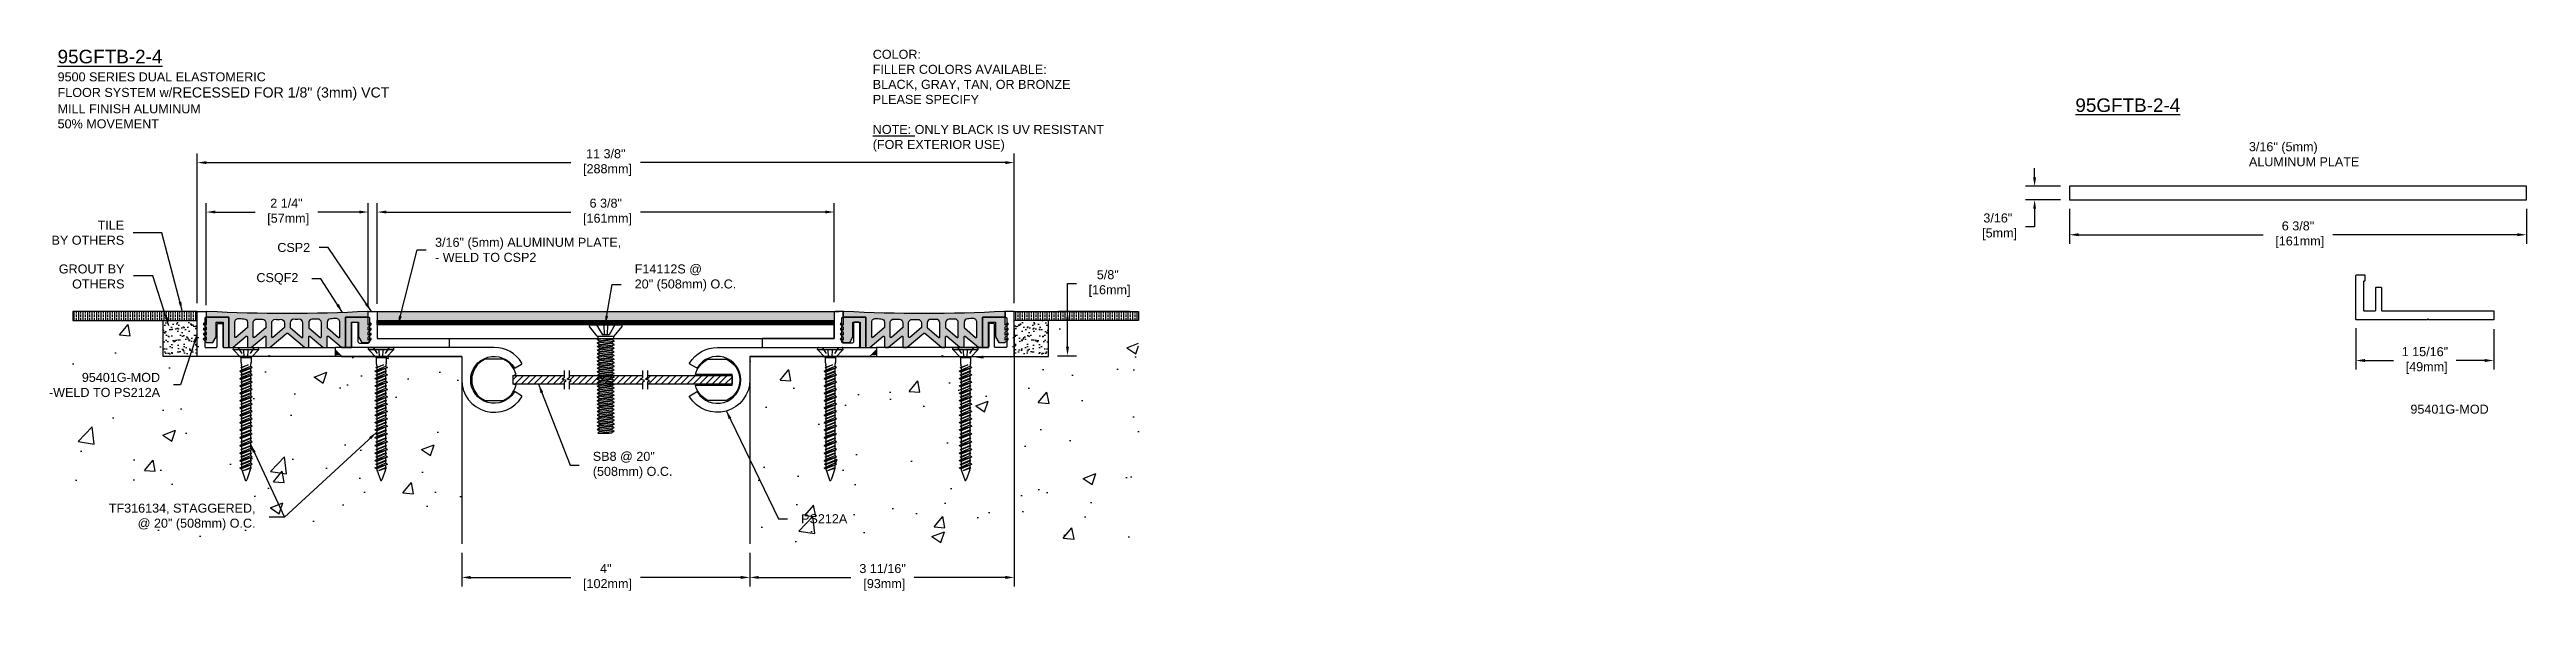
# Model space of a CAD drawing. Header units: inches. Extents: x 10.7 to 45.1, y -20.8 to -13.2.
import ezdxf

# ---------------------------------------------------------------- set-up
doc = ezdxf.new("R2010")
doc.units = ezdxf.units.IN
doc.header["$MEASUREMENT"] = 0
doc.linetypes.add('DASHED', pattern=[0.75, 0.5, -0.25])
for name, color, linetype in [('anchors', 4, 'Continuous'), ('conditions', 1, 'Continuous'), ('dimensions', 3, 'Continuous'), ('FILLER', 2, 'Continuous'), ('METALS', 7, 'Continuous'), ('text', 2, 'Continuous')]:
    doc.layers.add(name, color=color, linetype=linetype)
doc.styles.add('ARIAL', font='arial.ttf')
doc.dimstyles.new('Arial', dxfattribs={"dimtxt": 0.125, "dimasz": 0.125, "dimexe": 0.125, "dimexo": 0.125, "dimgap": 0.125, "dimtad": 0, "dimtih": 1, "dimtoh": 1, "dimdec": 4, "dimzin": 0, "dimdsep": 46, "dimlunit": 4, "dimtxsty": 'ARIAL', "dimcen": 0.09, "dimadec": 0, "dimazin": 0, "dimtfac": 1, "dimtdec": 4, "dimtofl": 0, "dimtmove": 0, "dimatfit": 3, "dimfxl": 0, "dimfrac": 2, "dimtolj": 1, "dimtzin": 0, "dimarcsym": 0})

msp = doc.modelspace()

# ---------------------------------------------------------------- texts
at = {"layer": 'text', "style": 'ARIAL'}
for s, insert, char_height, width, attachment_point in [('\\A1;{\\L95GFTB-2-4\\P\\H0.6667x;\\l9500 SERIES DUAL ELASTOMERIC\\PFLOOR SYSTEM w/\\A0;\\H1.1249x;RECESSED FOR 1/8" (3mm) VCT\\P\\A1;\\H0.88893x;MILL FINISH ALUMINUM\\P50% MOVEMENT}', (10.78725, -13.22705), 0.1875, 7.03125, 1), ('COLOR:{\\L                           }   \\~\\PFILLER COLORS AVAILABLE:\\PBLACK, GRAY, TAN, OR BRONZE\\PPLEASE SPECIFY\\~\\P\\P{\\LNOTE:} ONLY BLACK IS UV RESISTANT\\P(FOR EXTERIOR USE) ', (22.1064, -13.22705), 0.125, 3.515625, 1), ('{\\L95GFTB-2-4}', (38.80608, -13.90125), 0.1875, 1.875, 1), ('3/16" (5mm) ALUMINUM PLATE,\\P- WELD TO CSP2', (16.02888, -16.00186), 0.125, 3.3845773, 4)]:
    msp.add_mtext(s, dxfattribs=dict(at, insert=insert, char_height=char_height, width=width, attachment_point=attachment_point))
at = {"layer": 'text', "char_height": 0.125, "style": 'ARIAL'}
for s, insert, attachment_point in [('3/16" (5mm)\\PALUMINUM PLATE', (41.2155, -14.67556), 4), ('TILE\\PBY OTHERS', (11.71197, -15.76468), 6), ('CSP2', (14.29468, -15.9695), 6), ('GROUT BY\\POTHERS', (11.71603, -16.3713), 6), ('CSQF2', (14.13033, -16.40339), 6), ('F14112S @\\P20" (508mm) O.C.', (18.80094, -16.38889), 4), ('95401G-MOD\\P-WELD TO PS212A', (12.21053, -17.87487), 6), ('95401G-MOD', (44.54506, -18.21167), 6), ('SB8 @ 20"\\P(508mm) O.C.', (18.21912, -18.98803), 4), ('TF316134, STAGGERED,\\P@ 20" (508mm) O.C.', (13.53614, -19.70616), 6), ('PS212A', (21.11164, -19.73055), 4)]:
    msp.add_mtext(s, dxfattribs=dict(at, insert=insert, attachment_point=attachment_point))

# ---------------------------------------------------------------- blocks, each defined once
blk = doc.blocks.new('*D4')
at = {"layer": 'DEFPOINTS', "color": 0}
for p in [(21.571, -15.477), (15.227, -16.874), (21.571, -16.854)]:
    blk.add_point(p, dxfattribs=at)
at = {"layer": 'dimensions', "color": 0, "lineweight": -2}
for p, q in [((15.227, -16.749), (15.227, -15.352)), ((15.352, -15.477), (17.916, -15.477)), ((21.446, -15.477), (18.882, -15.477)), ((21.571, -16.729), (21.571, -15.352))]:
    blk.add_line(p, q, dxfattribs=at)
at = {"layer": 'dimensions', "color": 0}
for points in [[(15.352, -15.456), (15.352, -15.497), (15.227, -15.477)], [(21.446, -15.456), (21.446, -15.497), (21.571, -15.477)]]:
    blk.add_solid(points, dxfattribs=at)
at = {"layer": 'dimensions', "color": 0, "insert": (18.399, -15.477), "char_height": 0.125, "attachment_point": 5, "style": 'ARIAL'}
blk.add_mtext('\\A1;6 3/8"\\P [161mm]', dxfattribs=at)
blk = doc.blocks.new('*D5')
at = {"layer": 'DEFPOINTS', "color": 0}
for p in [(24.072, -14.791), (12.727, -16.864), (24.072, -16.864)]:
    blk.add_point(p, dxfattribs=at)
at = {"layer": 'dimensions', "color": 0, "lineweight": -2}
for p, q in [((12.727, -16.739), (12.727, -14.666)), ((24.072, -16.739), (24.072, -14.666)), ((12.852, -14.791), (17.916, -14.791)), ((23.947, -14.791), (18.882, -14.791))]:
    blk.add_line(p, q, dxfattribs=at)
at = {"layer": 'dimensions', "color": 0}
for points in [[(12.852, -14.771), (12.852, -14.812), (12.727, -14.791)], [(23.947, -14.771), (23.947, -14.812), (24.072, -14.791)]]:
    blk.add_solid(points, dxfattribs=at)
at = {"layer": 'dimensions', "color": 0, "insert": (18.399, -14.791), "char_height": 0.125, "attachment_point": 5, "style": 'ARIAL'}
blk.add_mtext('\\A1;11 3/8"\\P [288mm]', dxfattribs=at)
blk = doc.blocks.new('F14112S')
for p, q in [((-0.214, 0), (0.214, 0)), ((-0.128, 0), (-0.047, -0.137)), ((-0.025, 0), (-0.02, -0.137)), ((0.025, 0), (0.02, -0.137)), ((0.128, 0), (0.048, -0.137)), ((-0.119, -0.155), (-0.226, -0.024)), ((-0.119, -0.155), (0.119, -0.155)), ((-0.119, -0.2), (-0.108, -0.195)), ((-0.119, -0.2), (-0.068, -0.195)), ((-0.119, -0.2), (-0.085, -0.22)), ((-0.119, -0.25), (0.119, -0.225)), ((-0.119, -0.25), (-0.085, -0.23)), ((-0.119, -0.25), (-0.085, -0.27)), ((-0.119, -0.3), (0.119, -0.275)), ((-0.119, -0.3), (-0.085, -0.28)), ((-0.119, -0.3), (-0.085, -0.32)), ((-0.119, -0.35), (0.119, -0.325)), ((-0.119, -0.35), (-0.085, -0.33)), ((-0.108, -0.155), (-0.108, -0.195)), ((0.108, -0.195), (-0.108, -0.195)), ((-0.085, -0.22), (0.085, -0.195)), ((-0.085, -0.23), (0.085, -0.205)), ((-0.085, -0.22), (-0.085, -0.23)), ((-0.085, -0.27), (0.085, -0.245)), ((-0.085, -0.28), (0.085, -0.255)), ((-0.085, -0.27), (-0.085, -0.28)), ((-0.085, -0.32), (0.085, -0.295)), ((-0.085, -0.33), (0.085, -0.305)), ((-0.085, -0.32), (-0.085, -0.33)), ((0.048, -0.137), (-0.047, -0.137)), ((0.108, -0.195), (0.085, -0.205)), ((0.119, -0.225), (0.085, -0.205)), ((0.119, -0.225), (0.085, -0.245)), ((0.085, -0.245), (0.085, -0.255)), ((0.119, -0.275), (0.085, -0.255)), ((0.119, -0.275), (0.085, -0.295)), ((0.085, -0.295), (0.085, -0.305)), ((0.119, -0.325), (0.085, -0.305)), ((0.119, -0.325), (0.085, -0.345)), ((0.108, -0.155), (0.108, -0.195)), ((0.119, -0.155), (0.226, -0.024)), ((-0.119, -0.35), (-0.085, -0.37)), ((-0.119, -0.4), (0.119, -0.375)), ((-0.119, -0.4), (-0.085, -0.38)), ((-0.119, -0.4), (-0.085, -0.42)), ((-0.119, -0.45), (0.119, -0.425)), ((-0.119, -0.45), (-0.085, -0.43)), ((-0.119, -0.45), (-0.085, -0.47)), ((-0.119, -0.5), (0.119, -0.475)), ((-0.119, -0.5), (-0.085, -0.48)), ((-0.119, -0.5), (-0.085, -0.52)), ((-0.119, -0.55), (0.119, -0.525)), ((-0.119, -0.55), (-0.085, -0.53)), ((-0.119, -0.55), (-0.085, -0.57)), ((-0.119, -0.6), (0.119, -0.575)), ((-0.119, -0.6), (-0.085, -0.58)), ((-0.119, -0.6), (-0.085, -0.62)), ((-0.119, -0.65), (0.119, -0.625)), ((-0.119, -0.65), (-0.085, -0.63)), ((-0.119, -0.65), (-0.085, -0.67)), ((-0.119, -0.7), (0.119, -0.675)), ((-0.119, -0.7), (-0.085, -0.68)), ((-0.085, -0.37), (0.085, -0.345)), ((-0.085, -0.38), (0.085, -0.355)), ((-0.085, -0.37), (-0.085, -0.38)), ((-0.085, -0.42), (0.085, -0.395)), ((-0.085, -0.43), (0.085, -0.405)), ((-0.085, -0.42), (-0.085, -0.43)), ((-0.085, -0.47), (0.085, -0.445)), ((-0.085, -0.48), (0.085, -0.455)), ((-0.085, -0.47), (-0.085, -0.48)), ((-0.085, -0.52), (0.085, -0.495)), ((-0.085, -0.53), (0.085, -0.505)), ((-0.085, -0.52), (-0.085, -0.53)), ((-0.085, -0.57), (0.085, -0.545)), ((-0.085, -0.58), (0.085, -0.555)), ((-0.085, -0.57), (-0.085, -0.58)), ((-0.085, -0.62), (0.085, -0.595)), ((-0.085, -0.63), (0.085, -0.605)), ((-0.085, -0.62), (-0.085, -0.63)), ((-0.085, -0.67), (0.085, -0.645)), ((-0.085, -0.68), (0.085, -0.655)), ((-0.085, -0.67), (-0.085, -0.68)), ((0.085, -0.345), (0.085, -0.355)), ((0.119, -0.375), (0.085, -0.355)), ((0.119, -0.375), (0.085, -0.395)), ((0.085, -0.395), (0.085, -0.405)), ((0.119, -0.425), (0.085, -0.405)), ((0.119, -0.425), (0.085, -0.445)), ((0.085, -0.445), (0.085, -0.455)), ((0.119, -0.475), (0.085, -0.455)), ((0.119, -0.475), (0.085, -0.495)), ((0.085, -0.495), (0.085, -0.505)), ((0.119, -0.525), (0.085, -0.505)), ((0.119, -0.525), (0.085, -0.545)), ((0.085, -0.545), (0.085, -0.555)), ((0.119, -0.575), (0.085, -0.555)), ((0.119, -0.575), (0.085, -0.595)), ((0.085, -0.595), (0.085, -0.605)), ((0.119, -0.625), (0.085, -0.605)), ((0.119, -0.625), (0.085, -0.645)), ((0.085, -0.645), (0.085, -0.655)), ((0.119, -0.675), (0.085, -0.655)), ((0.119, -0.675), (0.085, -0.695)), ((-0.119, -0.7), (-0.085, -0.72)), ((-0.119, -0.75), (0.119, -0.725)), ((-0.119, -0.75), (-0.085, -0.73)), ((-0.119, -0.75), (-0.085, -0.77)), ((-0.119, -0.8), (0.119, -0.775)), ((-0.119, -0.8), (-0.085, -0.78)), ((-0.119, -0.8), (-0.085, -0.82)), ((-0.119, -0.85), (0.119, -0.825)), ((-0.119, -0.85), (-0.085, -0.83)), ((-0.119, -0.85), (-0.085, -0.87)), ((-0.119, -0.9), (0.119, -0.875)), ((-0.119, -0.9), (-0.085, -0.88)), ((-0.119, -0.9), (-0.085, -0.92)), ((-0.119, -0.95), (0.119, -0.925)), ((-0.119, -0.95), (-0.085, -0.93)), ((-0.119, -0.95), (-0.085, -0.97)), ((-0.119, -1), (0.119, -0.975)), ((-0.119, -1), (-0.085, -0.98)), ((-0.119, -1), (-0.085, -1.02)), ((-0.119, -1.05), (0.119, -1.025)), ((-0.119, -1.05), (-0.085, -1.03)), ((-0.085, -0.72), (0.085, -0.695)), ((-0.085, -0.73), (0.085, -0.705)), ((-0.085, -0.72), (-0.085, -0.73)), ((-0.085, -0.77), (0.085, -0.745)), ((-0.085, -0.78), (0.085, -0.755)), ((-0.085, -0.77), (-0.085, -0.78)), ((-0.085, -0.82), (0.085, -0.795)), ((-0.085, -0.83), (0.085, -0.805)), ((-0.085, -0.82), (-0.085, -0.83)), ((-0.085, -0.87), (0.085, -0.845)), ((-0.085, -0.88), (0.085, -0.855)), ((-0.085, -0.87), (-0.085, -0.88)), ((-0.085, -0.92), (0.085, -0.895)), ((-0.085, -0.93), (0.085, -0.905)), ((-0.085, -0.92), (-0.085, -0.93)), ((-0.085, -0.97), (0.085, -0.945)), ((-0.085, -0.98), (0.085, -0.955)), ((-0.085, -0.97), (-0.085, -0.98)), ((-0.085, -1.02), (0.085, -0.995)), ((-0.085, -1.03), (0.085, -1.005)), ((-0.085, -1.02), (-0.085, -1.03)), ((0.085, -0.695), (0.085, -0.705)), ((0.119, -0.725), (0.085, -0.705)), ((0.119, -0.725), (0.085, -0.745)), ((0.085, -0.745), (0.085, -0.755)), ((0.119, -0.775), (0.085, -0.755)), ((0.119, -0.775), (0.085, -0.795)), ((0.085, -0.795), (0.085, -0.805)), ((0.119, -0.825), (0.085, -0.805)), ((0.119, -0.825), (0.085, -0.845)), ((0.085, -0.845), (0.085, -0.855)), ((0.119, -0.875), (0.085, -0.855)), ((0.119, -0.875), (0.085, -0.895)), ((0.085, -0.895), (0.085, -0.905)), ((0.119, -0.925), (0.085, -0.905)), ((0.119, -0.925), (0.085, -0.945)), ((0.085, -0.945), (0.085, -0.955)), ((0.119, -0.975), (0.085, -0.955)), ((0.119, -0.975), (0.085, -0.995)), ((0.085, -0.995), (0.085, -1.005)), ((0.119, -1.025), (0.085, -1.005)), ((0.119, -1.025), (0.085, -1.045)), ((-0.119, -1.05), (-0.085, -1.07)), ((-0.119, -1.1), (0.119, -1.075)), ((-0.119, -1.1), (-0.085, -1.08)), ((-0.119, -1.1), (-0.085, -1.12)), ((-0.119, -1.15), (0.119, -1.125)), ((-0.119, -1.15), (-0.085, -1.13)), ((-0.119, -1.15), (-0.085, -1.17)), ((-0.119, -1.2), (0.119, -1.175)), ((-0.119, -1.2), (-0.085, -1.18)), ((-0.119, -1.2), (-0.085, -1.22)), ((-0.119, -1.25), (0.119, -1.225)), ((-0.119, -1.25), (-0.085, -1.23)), ((-0.119, -1.25), (-0.085, -1.27)), ((-0.119, -1.3), (0.119, -1.275)), ((-0.119, -1.3), (-0.085, -1.28)), ((-0.119, -1.3), (-0.085, -1.32)), ((-0.119, -1.35), (0.119, -1.325)), ((-0.119, -1.35), (-0.085, -1.33)), ((-0.119, -1.35), (-0.085, -1.37)), ((-0.119, -1.4), (0.119, -1.375)), ((-0.085, -1.07), (0.085, -1.045)), ((-0.085, -1.08), (0.085, -1.055)), ((-0.085, -1.07), (-0.085, -1.08)), ((-0.085, -1.12), (0.085, -1.095)), ((-0.085, -1.13), (0.085, -1.105)), ((-0.085, -1.12), (-0.085, -1.13)), ((-0.085, -1.17), (0.085, -1.145)), ((-0.085, -1.18), (0.085, -1.155)), ((-0.085, -1.17), (-0.085, -1.18)), ((-0.085, -1.22), (0.085, -1.195)), ((-0.085, -1.23), (0.085, -1.205)), ((-0.085, -1.22), (-0.085, -1.23)), ((-0.085, -1.27), (0.085, -1.245)), ((-0.085, -1.28), (0.085, -1.255)), ((-0.085, -1.27), (-0.085, -1.28)), ((-0.085, -1.32), (0.085, -1.295)), ((-0.085, -1.33), (0.085, -1.305)), ((-0.085, -1.32), (-0.085, -1.33)), ((-0.085, -1.37), (0.085, -1.345)), ((-0.085, -1.38), (0.085, -1.355)), ((-0.085, -1.37), (-0.085, -1.38)), ((0.085, -1.045), (0.085, -1.055)), ((0.119, -1.075), (0.085, -1.055)), ((0.119, -1.075), (0.085, -1.095)), ((0.085, -1.095), (0.085, -1.105)), ((0.119, -1.125), (0.085, -1.105)), ((0.119, -1.125), (0.085, -1.145)), ((0.085, -1.145), (0.085, -1.155)), ((0.119, -1.175), (0.085, -1.155)), ((0.119, -1.175), (0.085, -1.195)), ((0.085, -1.195), (0.085, -1.205)), ((0.119, -1.225), (0.085, -1.205)), ((0.119, -1.225), (0.085, -1.245)), ((0.085, -1.245), (0.085, -1.255)), ((0.119, -1.275), (0.085, -1.255)), ((0.119, -1.275), (0.085, -1.295)), ((0.085, -1.295), (0.085, -1.305)), ((0.119, -1.325), (0.085, -1.305)), ((0.119, -1.325), (0.085, -1.345)), ((0.085, -1.345), (0.085, -1.355)), ((0.119, -1.375), (0.085, -1.355)), ((0.119, -1.375), (0.085, -1.395)), ((-0.119, -1.4), (-0.085, -1.38)), ((-0.119, -1.4), (-0.085, -1.42)), ((-0.119, -1.45), (0.119, -1.425)), ((-0.119, -1.45), (-0.085, -1.43)), ((-0.119, -1.45), (-0.085, -1.47)), ((-0.11, -1.5), (0.119, -1.475)), ((-0.11, -1.5), (-0.085, -1.48)), ((-0.11, -1.5), (0.048, -1.5)), ((-0.085, -1.42), (0.085, -1.395)), ((-0.085, -1.43), (0.085, -1.405)), ((-0.085, -1.42), (-0.085, -1.43)), ((-0.085, -1.47), (0.085, -1.445)), ((-0.085, -1.48), (0.085, -1.455)), ((-0.085, -1.47), (-0.085, -1.48)), ((0.048, -1.5), (0.085, -1.495)), ((0.085, -1.395), (0.085, -1.405)), ((0.119, -1.425), (0.085, -1.405)), ((0.119, -1.425), (0.085, -1.445)), ((0.085, -1.445), (0.085, -1.455)), ((0.119, -1.475), (0.085, -1.455)), ((0.119, -1.475), (0.085, -1.495))]:
    blk.add_line(p, q)
for centre, start, end in [((-0.214, -0.015), 90, 219.032), ((0.214, -0.015), 320.968, 90)]:
    blk.add_arc(centre, 0.015, start, end)
blk = doc.blocks.new('*D6')
at = {"layer": 'DEFPOINTS', "color": 0}
for p in [(24.072, -16.969), (20.399, -20.078), (20.399, -20.544)]:
    blk.add_point(p, dxfattribs=at)
at = {"layer": 'dimensions', "color": 0, "lineweight": -2}
for p, q in [((24.072, -17.094), (24.072, -20.669)), ((20.399, -20.203), (20.399, -20.669)), ((20.524, -20.544), (21.803, -20.544)), ((23.947, -20.544), (22.682, -20.544))]:
    blk.add_line(p, q, dxfattribs=at)
at = {"layer": 'dimensions', "color": 0}
for points in [[(20.524, -20.523), (20.524, -20.565), (20.399, -20.544)], [(23.947, -20.523), (23.947, -20.565), (24.072, -20.544)]]:
    blk.add_solid(points, dxfattribs=at)
at = {"layer": 'dimensions', "color": 0, "insert": (22.243, -20.544), "char_height": 0.125, "attachment_point": 5, "style": 'ARIAL'}
blk.add_mtext('\\A1;3 11/16"\\P [93mm]', dxfattribs=at)
blk = doc.blocks.new('*D7')
at = {"layer": 'DEFPOINTS', "color": 0}
for p in [(16.399, -20.078), (20.399, -20.078), (20.399, -20.544)]:
    blk.add_point(p, dxfattribs=at)
at = {"layer": 'dimensions', "color": 0, "lineweight": -2}
for p, q in [((16.399, -20.203), (16.399, -20.669)), ((20.399, -20.203), (20.399, -20.669)), ((16.524, -20.544), (17.916, -20.544)), ((20.274, -20.544), (18.882, -20.544))]:
    blk.add_line(p, q, dxfattribs=at)
at = {"layer": 'dimensions', "color": 0}
for points in [[(16.524, -20.523), (16.524, -20.565), (16.399, -20.544)], [(20.274, -20.523), (20.274, -20.565), (20.399, -20.544)]]:
    blk.add_solid(points, dxfattribs=at)
at = {"layer": 'dimensions', "color": 0, "insert": (18.399, -20.544), "char_height": 0.125, "attachment_point": 5, "style": 'ARIAL'}
blk.add_mtext('\\A1;4"\\P [102mm]', dxfattribs=at)
blk = doc.blocks.new('*D8')
at = {"layer": 'DEFPOINTS', "color": 0}
for p in [(15.102, -15.477), (12.852, -16.892), (15.102, -16.892)]:
    blk.add_point(p, dxfattribs=at)
at = {"layer": 'dimensions', "color": 0, "lineweight": -2}
for p, q in [((12.852, -16.767), (12.852, -15.352)), ((12.977, -15.477), (13.53, -15.477)), ((14.977, -15.477), (14.4, -15.477)), ((15.102, -16.767), (15.102, -15.352))]:
    blk.add_line(p, q, dxfattribs=at)
at = {"layer": 'dimensions', "color": 0}
for points in [[(12.977, -15.456), (12.977, -15.497), (12.852, -15.477)], [(14.977, -15.456), (14.977, -15.497), (15.102, -15.477)]]:
    blk.add_solid(points, dxfattribs=at)
at = {"layer": 'dimensions', "color": 0, "insert": (13.965, -15.477), "char_height": 0.125, "attachment_point": 5, "style": 'ARIAL'}
blk.add_mtext('\\A1;2 1/4"\\P [57mm]', dxfattribs=at)
blk = doc.blocks.new('csp2')
blk.add_lwpolyline([(0, 0.33, -0.414214), (0.02, 0.35), (0.066, 0.35, -0.414214), (0.086, 0.33), (0.086, 0.08, 0.414214), (0.106, 0.06), (0.23, 0.06, 0.414214), (0.25, 0.08), (0.25, 0.405, 0.414214), (0.24, 0.415, -0.414214), (0.23, 0.425), (0.23, 0.49, -0.414214), (0.24, 0.5), (0.335, 0.5, -0.414214), (0.355, 0.48), (0.355, 0.135, 0.414214), (0.365, 0.125), (1.355, 0.125), (1.355, 0), (0.335, 0), (0.02, 0, -0.414214), (0, 0.02)], format="xyb", close=True)
blk = doc.blocks.new('A$C63CB1885')
for p, q in [((-0.176, 0), (-0.175, 0.018)), ((-0.176, 0), (0.176, 0)), ((-0.176, 0), (-0.07, -0.113)), ((-0.163, 0.029), (0.163, 0.029)), ((0.07, -0.113), (0.176, 0)), ((0.176, 0), (0.175, 0.018)), ((-0.086, -0.302), (0.086, -0.251)), ((-0.086, -0.302), (-0.062, -0.289)), ((-0.086, -0.302), (-0.062, -0.315)), ((-0.074, -0.251), (0.032, -0.215)), ((-0.074, -0.251), (-0.062, -0.245)), ((-0.074, -0.251), (-0.062, -0.257)), ((-0.074, -0.353), (0.074, -0.302)), ((-0.07, -0.113), (0.07, -0.113)), ((-0.07, -0.113), (-0.07, -0.18)), ((-0.069, -0.189), (-0.063, -0.215)), ((-0.062, -0.245), (0.032, -0.215)), ((0.032, -0.215), (-0.062, -0.257)), ((-0.062, -0.225), (-0.062, -0.245)), ((0.062, -0.238), (-0.062, -0.289)), ((-0.062, -0.257), (-0.062, -0.289)), ((0.062, -0.264), (-0.062, -0.315)), ((-0.062, -0.346), (0.062, -0.296)), ((0.062, -0.308), (-0.062, -0.359)), ((-0.062, -0.315), (-0.062, -0.346)), ((0.062, -0.34), (-0.062, -0.391)), ((0.062, -0.225), (0.062, -0.238)), ((0.086, -0.251), (0.062, -0.238)), ((0.086, -0.251), (0.062, -0.264)), ((0.062, -0.264), (0.062, -0.296)), ((0.074, -0.302), (0.062, -0.296)), ((0.074, -0.302), (0.062, -0.308)), ((0.062, -0.308), (0.062, -0.34)), ((0.086, -0.353), (0.062, -0.34)), ((0.069, -0.189), (0.063, -0.215)), ((0.07, -0.113), (0.07, -0.18)), ((-0.086, -0.403), (0.086, -0.353)), ((-0.086, -0.403), (-0.062, -0.391)), ((-0.086, -0.403), (-0.062, -0.416)), ((-0.086, -0.505), (0.086, -0.454)), ((-0.086, -0.505), (-0.062, -0.492)), ((-0.086, -0.505), (-0.062, -0.518)), ((-0.086, -0.607), (0.086, -0.556)), ((-0.086, -0.607), (-0.062, -0.594)), ((-0.086, -0.607), (-0.062, -0.619)), ((-0.086, -0.708), (0.086, -0.657)), ((-0.074, -0.353), (-0.062, -0.346)), ((-0.074, -0.353), (-0.062, -0.359)), ((-0.074, -0.454), (0.074, -0.403)), ((-0.074, -0.454), (-0.062, -0.448)), ((-0.074, -0.454), (-0.062, -0.46)), ((-0.074, -0.556), (0.074, -0.505)), ((-0.074, -0.556), (-0.062, -0.55)), ((-0.074, -0.556), (-0.062, -0.562)), ((-0.074, -0.657), (0.074, -0.607)), ((-0.074, -0.657), (-0.062, -0.651)), ((-0.074, -0.657), (-0.062, -0.664)), ((-0.062, -0.359), (-0.062, -0.391)), ((0.062, -0.366), (-0.062, -0.416)), ((-0.062, -0.448), (0.062, -0.397)), ((0.062, -0.41), (-0.062, -0.46)), ((-0.062, -0.416), (-0.062, -0.448)), ((0.062, -0.441), (-0.062, -0.492)), ((-0.062, -0.46), (-0.062, -0.492)), ((0.062, -0.467), (-0.062, -0.518)), ((-0.062, -0.55), (0.062, -0.499)), ((0.062, -0.511), (-0.062, -0.562)), ((-0.062, -0.518), (-0.062, -0.55)), ((0.062, -0.543), (-0.062, -0.594)), ((-0.062, -0.562), (-0.062, -0.594)), ((0.062, -0.569), (-0.062, -0.619)), ((-0.062, -0.651), (0.062, -0.6)), ((0.062, -0.613), (-0.062, -0.664)), ((-0.062, -0.619), (-0.062, -0.651)), ((0.062, -0.644), (-0.062, -0.695)), ((-0.062, -0.664), (-0.062, -0.695)), ((0.062, -0.67), (-0.062, -0.721)), ((0.086, -0.353), (0.062, -0.366)), ((0.062, -0.366), (0.062, -0.397)), ((0.074, -0.403), (0.062, -0.397)), ((0.074, -0.403), (0.062, -0.41)), ((0.062, -0.41), (0.062, -0.441)), ((0.086, -0.454), (0.062, -0.441)), ((0.086, -0.454), (0.062, -0.467)), ((0.062, -0.467), (0.062, -0.499)), ((0.074, -0.505), (0.062, -0.499)), ((0.074, -0.505), (0.062, -0.511)), ((0.062, -0.511), (0.062, -0.543)), ((0.086, -0.556), (0.062, -0.543)), ((0.086, -0.556), (0.062, -0.569)), ((0.062, -0.569), (0.062, -0.6)), ((0.074, -0.607), (0.062, -0.6)), ((0.074, -0.607), (0.062, -0.613)), ((0.062, -0.613), (0.062, -0.644)), ((0.086, -0.657), (0.062, -0.644)), ((0.086, -0.657), (0.062, -0.67)), ((0.062, -0.67), (0.062, -0.702)), ((-0.086, -0.708), (-0.062, -0.695)), ((-0.086, -0.708), (-0.062, -0.721)), ((-0.086, -0.81), (0.086, -0.759)), ((-0.086, -0.81), (-0.062, -0.797)), ((-0.086, -0.81), (-0.062, -0.823)), ((-0.086, -0.911), (0.086, -0.86)), ((-0.086, -0.911), (-0.062, -0.898)), ((-0.086, -0.911), (-0.062, -0.924)), ((-0.086, -1.013), (0.086, -0.962)), ((-0.086, -1.013), (-0.062, -1)), ((-0.086, -1.013), (-0.062, -1.026)), ((-0.074, -0.759), (0.074, -0.708)), ((-0.074, -0.759), (-0.062, -0.753)), ((-0.074, -0.759), (-0.062, -0.765)), ((-0.074, -0.86), (0.074, -0.81)), ((-0.074, -0.86), (-0.062, -0.854)), ((-0.074, -0.86), (-0.062, -0.867)), ((-0.074, -0.962), (0.074, -0.911)), ((-0.074, -0.962), (-0.062, -0.956)), ((-0.074, -0.962), (-0.062, -0.968)), ((-0.074, -1.064), (0.074, -1.013)), ((-0.062, -0.753), (0.062, -0.702)), ((0.062, -0.714), (-0.062, -0.765)), ((-0.062, -0.721), (-0.062, -0.753)), ((0.062, -0.746), (-0.062, -0.797)), ((-0.062, -0.765), (-0.062, -0.797)), ((0.062, -0.772), (-0.062, -0.823)), ((-0.062, -0.854), (0.062, -0.804)), ((0.062, -0.816), (-0.062, -0.867)), ((-0.062, -0.823), (-0.062, -0.854)), ((0.062, -0.848), (-0.062, -0.898)), ((-0.062, -0.867), (-0.062, -0.898)), ((0.062, -0.873), (-0.062, -0.924)), ((-0.062, -0.956), (0.062, -0.905)), ((0.062, -0.917), (-0.062, -0.968)), ((-0.062, -0.924), (-0.062, -0.956)), ((0.062, -0.949), (-0.062, -1)), ((-0.062, -0.968), (-0.062, -1)), ((0.062, -0.975), (-0.062, -1.026)), ((-0.062, -1.057), (0.062, -1.007)), ((0.062, -1.019), (-0.062, -1.07)), ((-0.062, -1.026), (-0.062, -1.057)), ((0.074, -0.708), (0.062, -0.702)), ((0.074, -0.708), (0.062, -0.714)), ((0.062, -0.714), (0.062, -0.746)), ((0.086, -0.759), (0.062, -0.746)), ((0.086, -0.759), (0.062, -0.772)), ((0.062, -0.772), (0.062, -0.804)), ((0.074, -0.81), (0.062, -0.804)), ((0.074, -0.81), (0.062, -0.816)), ((0.062, -0.816), (0.062, -0.848)), ((0.086, -0.86), (0.062, -0.848)), ((0.086, -0.86), (0.062, -0.873)), ((0.062, -0.873), (0.062, -0.905)), ((0.074, -0.911), (0.062, -0.905)), ((0.074, -0.911), (0.062, -0.917)), ((0.062, -0.917), (0.062, -0.949)), ((0.086, -0.962), (0.062, -0.949)), ((0.086, -0.962), (0.062, -0.975)), ((0.062, -0.975), (0.062, -1.007)), ((0.074, -1.013), (0.062, -1.007)), ((0.074, -1.013), (0.062, -1.019)), ((0.062, -1.019), (0.062, -1.051)), ((-0.086, -1.114), (0.086, -1.064)), ((-0.086, -1.114), (-0.062, -1.101)), ((-0.086, -1.114), (-0.062, -1.127)), ((-0.086, -1.222), (0.086, -1.171)), ((-0.086, -1.222), (-0.062, -1.209)), ((-0.086, -1.222), (-0.062, -1.235)), ((-0.086, -1.332), (0.086, -1.282)), ((-0.086, -1.332), (-0.062, -1.319)), ((-0.086, -1.332), (-0.062, -1.345)), ((-0.074, -1.064), (-0.062, -1.057)), ((-0.074, -1.064), (-0.062, -1.07)), ((-0.074, -1.171), (0.074, -1.121)), ((-0.074, -1.171), (-0.062, -1.165)), ((-0.074, -1.171), (-0.062, -1.178)), ((-0.074, -1.282), (0.074, -1.231)), ((-0.074, -1.282), (-0.062, -1.275)), ((-0.074, -1.282), (-0.062, -1.288)), ((-0.074, -1.387), (0.074, -1.336)), ((0.062, -1.051), (-0.062, -1.101)), ((-0.062, -1.07), (-0.062, -1.101)), ((0.062, -1.077), (-0.062, -1.127)), ((-0.062, -1.165), (0.062, -1.115)), ((0.062, -1.127), (-0.062, -1.178)), ((-0.062, -1.127), (-0.062, -1.165)), ((0.062, -1.159), (-0.062, -1.209)), ((-0.062, -1.178), (-0.062, -1.209)), ((0.062, -1.184), (-0.062, -1.235)), ((-0.062, -1.275), (0.062, -1.225)), ((-0.062, -1.235), (-0.062, -1.275)), ((0.062, -1.237), (-0.062, -1.288)), ((0.062, -1.269), (-0.062, -1.319)), ((-0.062, -1.288), (-0.062, -1.319)), ((0.062, -1.295), (-0.062, -1.345)), ((-0.062, -1.381), (0.062, -1.33)), ((0.062, -1.343), (-0.062, -1.393)), ((-0.062, -1.345), (-0.062, -1.381)), ((0.062, -1.374), (-0.062, -1.425)), ((0.086, -1.064), (0.062, -1.051)), ((0.086, -1.064), (0.062, -1.077)), ((0.062, -1.077), (0.062, -1.115)), ((0.074, -1.121), (0.062, -1.115)), ((0.074, -1.121), (0.062, -1.127)), ((0.062, -1.127), (0.062, -1.159)), ((0.086, -1.171), (0.062, -1.159)), ((0.086, -1.171), (0.062, -1.184)), ((0.062, -1.184), (0.062, -1.225)), ((0.074, -1.231), (0.062, -1.225)), ((0.074, -1.231), (0.062, -1.237)), ((0.062, -1.237), (0.062, -1.269)), ((0.086, -1.282), (0.062, -1.269)), ((0.086, -1.282), (0.062, -1.295)), ((0.062, -1.295), (0.062, -1.33)), ((0.074, -1.336), (0.062, -1.33)), ((0.074, -1.336), (0.062, -1.343)), ((0.062, -1.343), (0.062, -1.374)), ((0.086, -1.387), (0.062, -1.374)), ((-0.086, -1.438), (0.086, -1.387)), ((-0.086, -1.438), (-0.062, -1.425)), ((-0.086, -1.438), (-0.062, -1.451)), ((-0.086, -1.54), (0.086, -1.489)), ((-0.086, -1.54), (-0.062, -1.527)), ((-0.086, -1.54), (-0.062, -1.553)), ((-0.086, -1.643), (0.086, -1.592)), ((-0.086, -1.643), (-0.062, -1.63)), ((-0.086, -1.643), (-0.062, -1.655)), ((-0.074, -1.387), (-0.062, -1.381)), ((-0.074, -1.387), (-0.062, -1.393)), ((-0.074, -1.489), (0.074, -1.439)), ((-0.074, -1.489), (-0.062, -1.483)), ((-0.074, -1.489), (-0.062, -1.496)), ((-0.074, -1.592), (0.074, -1.541)), ((-0.074, -1.592), (-0.062, -1.586)), ((-0.074, -1.592), (-0.062, -1.598)), ((-0.062, -1.393), (-0.062, -1.425)), ((0.062, -1.4), (-0.062, -1.451)), ((-0.062, -1.483), (0.062, -1.433)), ((0.062, -1.445), (-0.062, -1.496)), ((-0.062, -1.451), (-0.062, -1.483)), ((0.062, -1.477), (-0.062, -1.527)), ((-0.062, -1.496), (-0.062, -1.527)), ((0.062, -1.502), (-0.062, -1.553)), ((-0.062, -1.586), (0.062, -1.535)), ((0.062, -1.547), (-0.062, -1.598)), ((-0.062, -1.553), (-0.062, -1.586)), ((0.062, -1.579), (-0.062, -1.63)), ((-0.062, -1.598), (-0.062, -1.63)), ((0.062, -1.605), (-0.062, -1.655)), ((-0.06, -1.668), (-0.01, -1.81)), ((-0.034, -1.679), (0.062, -1.636)), ((-0.034, -1.679), (0.074, -1.643)), ((0.062, -1.649), (-0.034, -1.679)), ((0.06, -1.668), (0.01, -1.81)), ((0.086, -1.387), (0.062, -1.4)), ((0.062, -1.4), (0.062, -1.433)), ((0.074, -1.439), (0.062, -1.433)), ((0.074, -1.439), (0.062, -1.445)), ((0.062, -1.445), (0.062, -1.477)), ((0.086, -1.489), (0.062, -1.477)), ((0.086, -1.489), (0.062, -1.502)), ((0.062, -1.502), (0.062, -1.535)), ((0.074, -1.541), (0.062, -1.535)), ((0.074, -1.541), (0.062, -1.547)), ((0.062, -1.547), (0.062, -1.579)), ((0.086, -1.592), (0.062, -1.579)), ((0.086, -1.592), (0.062, -1.605)), ((0.062, -1.605), (0.062, -1.652)), ((0.074, -1.643), (0.062, -1.636)), ((0.074, -1.643), (0.062, -1.649))]:
    blk.add_line(p, q)
at = {"linetype": 'DASHED', "ltscale": 0.025}
for p, q in [((-0.113, 0.029), (-0.024, -0.106)), ((-0.024, -0.106), (-0.031, 0.028)), ((0.024, -0.106), (0.031, 0.029)), ((0.112, 0.029), (0.024, -0.106)), ((-0.024, -0.106), (0.024, -0.106))]:
    blk.add_line(p, q, dxfattribs=at)
for centre, radius, start, end in [((-0.163, 0.017), 0.0112, 90, 175), ((0.163, 0.017), 0.0112, 5, 90), ((-0.023, -0.18), 0.0465, 180, 191.9357), ((-0.109, -0.225), 0.0465, 0, 11.9357), ((0.109, -0.225), 0.0465, 168.0643, 180), ((0.023, -0.18), 0.0465, 348.0643, 0), ((-0.016, -1.652), 0.0465, 183.9476, 199.3058), ((0.016, -1.652), 0.0465, 340.6942, 0), ((0, -1.806), 0.0106, 204.1001, 335.8999)]:
    blk.add_arc(centre, radius, start, end)
blk = doc.blocks.new('TF316134')
blk.add_blockref('A$C63CB1885', (0, -0.0285))
blk = doc.blocks.new('*D9')
at = {"layer": 'DEFPOINTS', "color": 0}
for p in [(38.725, -15.307), (45.069, -15.307), (45.069, -15.792)]:
    blk.add_point(p, dxfattribs=at)
at = {"layer": 'dimensions', "color": 0, "lineweight": -2}
for p, q in [((38.725, -15.432), (38.725, -15.917)), ((45.069, -15.432), (45.069, -15.917)), ((38.85, -15.792), (41.414, -15.792)), ((44.944, -15.792), (42.38, -15.792))]:
    blk.add_line(p, q, dxfattribs=at)
at = {"layer": 'dimensions', "color": 0}
for points in [[(38.85, -15.771), (38.85, -15.812), (38.725, -15.792)], [(44.944, -15.771), (44.944, -15.812), (45.069, -15.792)]]:
    blk.add_solid(points, dxfattribs=at)
at = {"layer": 'dimensions', "color": 0, "insert": (41.897, -15.792), "char_height": 0.125, "attachment_point": 5, "style": 'ARIAL'}
blk.add_mtext('\\A1;6 3/8"\\P [161mm]', dxfattribs=at)
blk = doc.blocks.new('*D10')
at = {"layer": 'DEFPOINTS', "color": 0}
for p in [(38.725, -15.12), (38.24, -15.307), (38.725, -15.307)]:
    blk.add_point(p, dxfattribs=at)
at = {"layer": 'dimensions', "color": 0, "lineweight": -2}
for p, q in [((38.6, -15.12), (38.115, -15.12)), ((38.24, -14.995), (38.24, -14.87)), ((38.6, -15.307), (38.115, -15.307)), ((38.24, -15.432), (38.24, -15.682)), ((38.24, -15.682), (38.115, -15.682))]:
    blk.add_line(p, q, dxfattribs=at)
at = {"layer": 'dimensions', "color": 0}
for points in [[(38.219, -14.995), (38.26, -14.995), (38.24, -15.12)], [(38.219, -15.432), (38.26, -15.432), (38.24, -15.307)]]:
    blk.add_solid(points, dxfattribs=at)
at = {"layer": 'dimensions', "color": 0, "insert": (37.729, -15.682), "char_height": 0.125, "attachment_point": 5, "style": 'ARIAL'}
blk.add_mtext('\\A1;3/16"\\P [5mm]', dxfattribs=at)
blk = doc.blocks.new('*D11')
at = {"layer": 'DEFPOINTS', "color": 0}
for p in [(24.811, -16.854), (25.798, -16.854), (24.547, -17.469)]:
    blk.add_point(p, dxfattribs=at)
at = {"layer": 'dimensions', "color": 0, "lineweight": -2}
for p, q in [((24.811, -16.854), (24.811, -16.469)), ((24.811, -16.469), (24.936, -16.469)), ((25.673, -16.854), (24.686, -16.854)), ((24.811, -17.344), (24.811, -16.979)), ((24.672, -17.469), (24.936, -17.469))]:
    blk.add_line(p, q, dxfattribs=at)
at = {"layer": 'dimensions', "color": 0}
for points in [[(24.79, -16.979), (24.831, -16.979), (24.811, -16.854)], [(24.79, -17.344), (24.831, -17.344), (24.811, -17.469)]]:
    blk.add_solid(points, dxfattribs=at)
at = {"layer": 'dimensions', "color": 0, "insert": (25.37, -16.469), "char_height": 0.125, "attachment_point": 5, "style": 'ARIAL'}
blk.add_mtext('\\A1;5/8"\\P [16mm]', dxfattribs=at)
blk = doc.blocks.new('PS212A')
at = {"linetype": 'Continuous', "flags": 128}
blk.add_lwpolyline([(0.451, 0.125), (-1.747, 0.125, 0.414214), (-1.757, 0.115), (-1.757, 0.095, 0.198912), (-1.754, 0.087), (-1.67, 0.003, 0.198912), (-1.663, 0), (-0.009, 0, -0.414214), (0.001, -0.01), (0.001, -0.325, 0.758338), (0.836, -0.559, 0.420887), (0.832, -0.545), (0.741, -0.492, 0.405496), (0.727, -0.496, -3.520953), (0.727, -0.154, 0.405496), (0.741, -0.157), (0.832, -0.105, 0.420887), (0.836, -0.091, 0.261868)], format="xyb", close=True, dxfattribs=at)
blk = doc.blocks.new('SB8')
h = blk.add_hatch()
h.set_pattern_fill('ANSI31', color=256, scale=0.5, style=0)
h.paths.add_polyline_path([(3.094, -0.06), (3.094, 0.06), (1.919, 0.06), (1.919, 0.03), (1.89, 0.011), (1.947, -0.011), (1.919, -0.03), (1.919, -0.06)])
h.paths.add_polyline_path([(1.849, -0.06), (1.849, -0.03), (1.877, -0.011), (1.82, 0.011), (1.849, 0.03), (1.849, 0.06), (0.832, 0.06), (0.832, 0.03), (0.803, 0.011), (0.86, -0.011), (0.832, -0.03), (0.832, -0.06)])
h.paths.add_polyline_path([(0.762, -0.06), (0.762, -0.03), (0.79, -0.011), (0.733, 0.011), (0.762, 0.03), (0.762, 0.06), (0.054, 0.06), (0.054, -0.06)])
for p, q in [((0.762, 0.03), (0.733, 0.011)), ((0.79, -0.011), (0.733, 0.011)), ((0.762, 0.13), (0.762, 0.03)), ((0.832, 0.03), (0.803, 0.011)), ((0.86, -0.011), (0.803, 0.011)), ((0.832, 0.13), (0.832, 0.03)), ((1.849, 0.03), (1.82, 0.011)), ((1.877, -0.011), (1.82, 0.011)), ((1.849, 0.13), (1.849, 0.03)), ((1.919, 0.03), (1.89, 0.011)), ((1.947, -0.011), (1.89, 0.011)), ((1.919, 0.13), (1.919, 0.03)), ((0.762, -0.03), (0.79, -0.011)), ((0.762, -0.03), (0.762, -0.13)), ((0.832, -0.03), (0.86, -0.011)), ((0.832, -0.03), (0.832, -0.13)), ((1.849, -0.03), (1.877, -0.011)), ((1.849, -0.03), (1.849, -0.13)), ((1.919, -0.03), (1.947, -0.011)), ((1.919, -0.03), (1.919, -0.13))]:
    blk.add_line(p, q)
for points in [[(0.095, 0.074, 0.233897), (-0.084, 0.286), (-0.334, 0.286, 0.654654), (-0.334, -0.286), (-0.084, -0.286, 0.233897), (0.095, -0.074), (0.054, -0.06), (0.054, 0.06)], [(3.094, 0.074), (2.586, 0.074, -0.233897), (2.764, 0.286), (3.014, 0.286, -0.654654), (3.014, -0.286), (2.764, -0.286, -0.233897), (2.586, -0.074), (3.094, -0.074)]]:
    blk.add_lwpolyline(points, format="xyb", close=True)
for points in [[(0.054, 0.06), (0.762, 0.06)], [(0.832, 0.06), (1.849, 0.06)], [(1.919, 0.06), (3.094, 0.06), (3.094, -0.06), (1.919, -0.06)], [(0.762, -0.06), (0.054, -0.06)], [(1.849, -0.06), (0.832, -0.06)]]:
    blk.add_lwpolyline(points)
blk = doc.blocks.new('95401G-MOD')
blk.add_lwpolyline([(1.915, 0), (1.019, 0, -0.198912), (1.012, 0.003), (1.007, 0.008, 0.414214), (0.993, 0.008), (0.988, 0.003, -0.198912), (0.981, 0), (0.01, 0, -0.414214), (0, 0.01), (0, 0.615, -0.414214), (0.01, 0.625), (0.115, 0.625, -0.414214), (0.125, 0.615), (0.125, 0.55, -0.414214), (0.115, 0.54, 0.414214), (0.105, 0.53), (0.105, 0.135, 0.414214), (0.115, 0.125), (0.265, 0.125, 0.414214), (0.275, 0.135), (0.275, 0.445, -0.414214), (0.285, 0.455), (0.345, 0.455, -0.414214), (0.355, 0.445), (0.355, 0.135, 0.414214), (0.365, 0.125), (1.915, 0.125)], format="xyb", close=True)
blk = doc.blocks.new('*D15')
at = {"layer": 'DEFPOINTS', "color": 0}
for p in [(42.701, -16.964), (44.616, -16.974), (44.616, -17.536)]:
    blk.add_point(p, dxfattribs=at)
at = {"layer": 'dimensions', "color": 0, "lineweight": -2}
for p, q in [((42.701, -17.089), (42.701, -17.661)), ((44.616, -17.099), (44.616, -17.661)), ((42.826, -17.536), (43.224, -17.536)), ((44.491, -17.536), (44.093, -17.536))]:
    blk.add_line(p, q, dxfattribs=at)
at = {"layer": 'dimensions', "color": 0}
for points in [[(42.826, -17.515), (42.826, -17.557), (42.701, -17.536)], [(44.491, -17.515), (44.491, -17.557), (44.616, -17.536)]]:
    blk.add_solid(points, dxfattribs=at)
at = {"layer": 'dimensions', "color": 0, "insert": (43.659, -17.536), "char_height": 0.125, "attachment_point": 5, "style": 'ARIAL'}
blk.add_mtext('\\A1;1 15/16"\\P [49mm]', dxfattribs=at)
blk = doc.blocks.new('CSQF2')
h = blk.add_hatch(color=256)
h.paths.add_polyline_path([(4.559, 1.888, 0.430422), (4.548, 1.898, -0.027516), (2.319, 1.898, 0.430422), (2.309, 1.888), (2.309, 1.819), (2.624, 1.819), (2.624, 1.399), (2.676, 1.399, 0.176327), (2.682, 1.401), (2.864, 1.554, -0.63707), (2.88, 1.546), (2.88, 1.409, 0.414214), (2.89, 1.399), (2.932, 1.399, 0.176327), (2.939, 1.401), (3.121, 1.554, -0.63707), (3.137, 1.546), (3.137, 1.409, 0.414214), (3.147, 1.399), (3.189, 1.399, 0.176327), (3.195, 1.401), (3.427, 1.596, -0.36397), (3.44, 1.596), (3.672, 1.401, 0.176327), (3.679, 1.399), (3.721, 1.399, 0.414214), (3.731, 1.409), (3.731, 1.546, -0.63707), (3.747, 1.554), (3.929, 1.401, 0.176327), (3.935, 1.399), (3.977, 1.399, 0.414214), (3.987, 1.409), (3.987, 1.546, -0.63707), (4.004, 1.554), (4.186, 1.401, 0.176327), (4.192, 1.399), (4.244, 1.399), (4.244, 1.819), (4.559, 1.819)])
h.paths.add_polyline_path([(3.267, 1.788, 0.000939), (3.344, 1.788, -0.412919), (3.394, 1.738), (3.394, 1.676, -0.221695), (3.39, 1.669), (3.234, 1.537, -0.63707), (3.217, 1.545), (3.217, 1.738, -0.416611)], flags=16)
h.paths.add_polyline_path([(3.137, 1.74), (3.137, 1.676, -0.221695), (3.134, 1.669), (2.977, 1.537, -0.63707), (2.96, 1.545), (2.96, 1.742, -0.420307), (3.012, 1.792, 0.000939), (3.088, 1.79, -0.409242)], flags=16)
h.paths.add_polyline_path([(3.524, 1.788, 0.000939), (3.6, 1.788, -0.416611), (3.651, 1.738), (3.651, 1.545, -0.63707), (3.634, 1.537), (3.478, 1.669, -0.221695), (3.474, 1.676), (3.474, 1.738, -0.412919)], flags=16)
h.paths.add_polyline_path([(2.88, 1.746), (2.88, 1.676, -0.221695), (2.877, 1.669), (2.72, 1.537, -0.63707), (2.704, 1.545), (2.704, 1.749, -0.424014), (2.756, 1.799, 0.000939), (2.832, 1.796, -0.405574)], flags=16)
h.paths.add_polyline_path([(3.78, 1.79, 0.000939), (3.856, 1.792, -0.420307), (3.907, 1.742), (3.907, 1.545, -0.63707), (3.891, 1.537), (3.734, 1.669, -0.221695), (3.731, 1.676), (3.731, 1.74, -0.409242)], flags=16)
h.paths.add_polyline_path([(4.036, 1.796, 0.000939), (4.112, 1.799, -0.424014), (4.164, 1.749), (4.164, 1.545, -0.63707), (4.147, 1.537), (3.991, 1.669, -0.221695), (3.987, 1.676), (3.987, 1.746, -0.405574)], flags=16)
h.paths.add_polyline_path([(2.624, 1.819), (2.309, 1.819), (2.309, 1.707), (2.285, 1.731, 0.414214), (2.271, 1.731, 0.414214), (2.271, 1.717), (2.309, 1.679), (2.309, 1.637), (2.285, 1.661, 0.414214), (2.271, 1.661, 0.414214), (2.271, 1.647), (2.309, 1.609), (2.309, 1.567), (2.285, 1.591, 0.414214), (2.271, 1.591, 0.414214), (2.271, 1.577), (2.309, 1.539), (2.309, 1.497), (2.285, 1.521, 0.414214), (2.271, 1.521, 0.414214), (2.271, 1.507), (2.306, 1.472, 0.198912), (2.313, 1.469), (2.399, 1.469), (2.444, 1.547), (2.444, 1.749), (2.544, 1.749), (2.544, 1.399), (2.624, 1.399)])
h.paths.add_polyline_path([(4.324, 1.749), (4.424, 1.749), (4.424, 1.547), (4.469, 1.469), (4.555, 1.469, 0.198912), (4.562, 1.472), (4.597, 1.507, 0.414214), (4.597, 1.521, 0.414214), (4.583, 1.521), (4.559, 1.497), (4.559, 1.539), (4.597, 1.577, 0.414214), (4.597, 1.591, 0.414214), (4.583, 1.591), (4.559, 1.567), (4.559, 1.609), (4.597, 1.647, 0.414214), (4.597, 1.661, 0.414214), (4.583, 1.661), (4.559, 1.637), (4.559, 1.679), (4.597, 1.717, 0.414214), (4.597, 1.731, 0.414214), (4.583, 1.731), (4.559, 1.707), (4.559, 1.819), (4.244, 1.819), (4.244, 1.399), (4.324, 1.399)])
for p, q in [((2.309, 1.819), (2.624, 1.819)), ((2.624, 1.819), (2.309, 1.819)), ((2.624, 1.819), (2.624, 1.399)), ((2.624, 1.399), (2.624, 1.819)), ((4.244, 1.819), (4.244, 1.399)), ((4.559, 1.819), (4.244, 1.819)), ((4.244, 1.819), (4.559, 1.819)), ((4.244, 1.399), (4.244, 1.819))]:
    blk.add_line(p, q)
for points in [[(2.89, 1.399), (2.932, 1.399, 0.176327), (2.939, 1.401), (3.121, 1.554, -0.63707), (3.137, 1.546), (3.137, 1.409, 0.414214), (3.147, 1.399), (3.189, 1.399, 0.176327), (3.195, 1.401), (3.427, 1.596, -0.36397), (3.44, 1.596), (3.672, 1.401, 0.176327), (3.679, 1.399), (3.721, 1.399, 0.414214), (3.731, 1.409), (3.731, 1.546, -0.63707), (3.747, 1.554), (3.929, 1.401, 0.176327), (3.935, 1.399), (3.977, 1.399, 0.414214), (3.987, 1.409), (3.987, 1.546, -0.63707), (4.004, 1.554), (4.186, 1.401, 0.176327), (4.192, 1.399), (4.244, 1.399), (4.324, 1.399), (4.324, 1.749), (4.424, 1.749), (4.424, 1.547), (4.469, 1.469), (4.555, 1.469, 0.198912), (4.562, 1.472), (4.597, 1.507, 0.414214), (4.597, 1.521, 0.414214), (4.583, 1.521), (4.559, 1.497), (4.559, 1.539), (4.597, 1.577, 0.414214), (4.597, 1.591, 0.414214), (4.583, 1.591), (4.559, 1.567), (4.559, 1.609), (4.597, 1.647, 0.414214), (4.597, 1.661, 0.414214), (4.583, 1.661), (4.559, 1.637), (4.559, 1.679), (4.597, 1.717, 0.414214), (4.597, 1.731, 0.414214), (4.583, 1.731), (4.559, 1.707), (4.559, 1.819), (4.559, 1.888, 0.430422), (4.548, 1.898, -0.027516), (2.319, 1.898, 0.430422), (2.309, 1.888), (2.309, 1.819), (2.309, 1.707), (2.285, 1.731, 0.414214), (2.271, 1.731, 0.414214), (2.271, 1.717), (2.309, 1.679), (2.309, 1.637), (2.285, 1.661, 0.414214), (2.271, 1.661, 0.414214), (2.271, 1.647), (2.309, 1.609), (2.309, 1.567), (2.285, 1.591, 0.414214), (2.271, 1.591, 0.414214), (2.271, 1.577), (2.309, 1.539), (2.309, 1.497), (2.285, 1.521, 0.414214), (2.271, 1.521, 0.414214), (2.271, 1.507), (2.306, 1.472, 0.198912), (2.313, 1.469), (2.399, 1.469), (2.444, 1.547), (2.444, 1.749), (2.544, 1.749), (2.544, 1.399), (2.624, 1.399), (2.676, 1.399, 0.176327), (2.682, 1.401), (2.864, 1.554, -0.63707), (2.88, 1.546), (2.88, 1.409, 0.414214)], [(2.88, 1.676, -0.221695), (2.877, 1.669), (2.72, 1.537, -0.63707), (2.704, 1.545), (2.704, 1.749, -0.424014), (2.756, 1.799, 0.000939), (2.832, 1.796, -0.405574), (2.88, 1.746)], [(3.137, 1.74), (3.137, 1.676, -0.221695), (3.134, 1.669), (2.977, 1.537, -0.63707), (2.96, 1.545), (2.96, 1.742, -0.420307), (3.012, 1.792, 0.000939), (3.088, 1.79, -0.409242)], [(3.394, 1.738), (3.394, 1.676, -0.221695), (3.39, 1.669), (3.234, 1.537, -0.63707), (3.217, 1.545), (3.217, 1.738, -0.416611), (3.267, 1.788, 0.000939), (3.344, 1.788, -0.412919)], [(3.474, 1.738), (3.474, 1.676, 0.221695), (3.478, 1.669), (3.634, 1.537, 0.63707), (3.651, 1.545), (3.651, 1.738, 0.416611), (3.6, 1.788, -0.000939), (3.524, 1.788, 0.412919)], [(3.78, 1.79, 0.409242), (3.731, 1.74), (3.731, 1.676, 0.221695), (3.734, 1.669), (3.891, 1.537, 0.63707), (3.907, 1.545), (3.907, 1.742, 0.420307), (3.856, 1.792, -0.000939)], [(3.987, 1.746), (3.987, 1.676, 0.221695), (3.991, 1.669), (4.147, 1.537, 0.63707), (4.164, 1.545), (4.164, 1.749, 0.424014), (4.112, 1.799, -0.000939), (4.036, 1.796, 0.405574)]]:
    blk.add_lwpolyline(points, format="xyb", close=True)

# ---------------------------------------------------------------- dimensions: what is measured, and where the dimension line sits
at = {"layer": 'dimensions'}
for base, p1, p2, override, picture, middle in [((24.07157, -14.79134), (12.72657, -16.86422), (24.07157, -16.86422), {"dimdec": 4, "dimpost": '\\X'}, '*D5', (18.39907, -14.79134)), ((15.10157, -15.47664), (12.85157, -16.89172), (15.10157, -16.89172), {"dimpost": '\\X'}, '*D8', (13.96507, -15.47664)), ((21.5713, -15.47664), (15.22683, -16.87422), (21.5713, -16.85422), {"dimpost": '\\X'}, '*D4', (18.39907, -15.47664)), ((45.06935, -15.79156), (38.72488, -15.30731), (45.06935, -15.30731), {"dimpost": '\\X'}, '*D9', (41.89711, -15.79156)), ((20.39907, -20.54413), (24.07157, -16.96922), (20.39907, -20.07784), {"dimdec": 4, "dimpost": '\\X'}, '*D6', (22.24282, -20.54413)), ((44.61585, -17.53579), (42.70135, -16.96411), (44.61585, -16.97411), {"dimpost": '\\X'}, '*D15', (43.6586, -17.53579)), ((20.39907, -20.54413), (16.39907, -20.07784), (20.39907, -20.07784), {"dimpost": '\\X'}, '*D7', (18.39907, -20.54413))]:
    dim = msp.add_linear_dim(base=base, p1=p1, p2=p2, dimstyle='Arial', override=override, dxfattribs=at)
    dim.commit()
    dim.dimension.update_dxf_attribs({"geometry": picture, "text_midpoint": middle, "dimtype": 160})
for base, p1, p2, picture, middle in [((38.23965, -15.30731), (38.72488, -15.11981), (38.72488, -15.30731), '*D10', (37.72852, -15.68231)), ((24.81054, -16.85426), (24.54668, -17.46922), (25.79821, -16.85426), '*D11', (25.37023, -16.46922))]:
    dim = msp.add_linear_dim(base=base, p1=p1, p2=p2, angle=90, dimstyle='Arial', override={"dimpost": '\\X'}, dxfattribs=at)
    dim.commit()
    dim.dimension.update_dxf_attribs({"geometry": picture, "text_midpoint": middle, "dimtype": 160})

# ---------------------------------------------------------------- hatches: boundary and pattern name
at = {"layer": 'conditions'}
h = msp.add_hatch(dxfattribs=at)
h.set_pattern_fill('AR-CONC', color=256, scale=0.25, style=0)
h.set_pattern_definition([(50, (8.4053, -18.747), (1.79315, -0.15688), [0.1875, -2.0625]), (355, (8.4053, -18.747), (-0.34688, 1.8805), [0.15, -1.65]), (100.451, (8.5547, -18.7601), (1.44627, 1.7236), [0.15935, -1.75286]), (46.184, (8.4053, -18.247), (2.6681, -0.4138), [0.28125, -3.09375]), (96.636, (8.6276, -18.2816), (2.33666, 2.4353), [0.239, -2.6293]), (351.184, (8.4053, -18.247), (2.3367, 2.4353), [0.225, -2.475]), (21, (8.6553, -18.372), (1.49227, -1.00655), [0.1875, -2.0625]), (326, (8.6553, -18.372), (0.6083, 1.81288), [0.15, -1.65]), (71.451, (8.7796, -18.456), (2.10056, 0.80633), [0.15935, -1.75286]), (37.5, (8.40526, -18.7471), (0.0304, 0.832235), [0, -1.63, 0, -1.675, 0, -1.65625]), (7.5, (8.4053, -18.7471), (0.65767, 0.98603), [0, -0.955, 0, -1.5925, 0, -0.63125]), (327.5, (7.84776, -18.7471), (1.334556, -0.056387), [0, -0.625, 0, -1.95, 0, -2.5875]), (317.5, (7.5978, -18.7471), (1.45797, 0.25026), [0, -0.8125, 0, -1.295, 0, -1.8375])])
h.paths.add_polyline_path([(16.39907, -17.46922), (15.37507, -17.46922), (15.35045, -17.49522), (15.35045, -17.56718), (15.34396, -17.5979, 0.05212645), (15.34295, -17.60752), (15.34295, -17.62089), (15.36695, -17.63382), (15.34295, -17.64674), (15.34295, -17.67843), (15.3544, -17.6846), (15.34295, -17.69076), (15.34295, -17.72245), (15.36695, -17.73538), (15.34295, -17.7483), (15.34295, -17.78), (15.3544, -17.78616), (15.34295, -17.79232), (15.34295, -17.82402), (15.36695, -17.83694), (15.34295, -17.84987), (15.34295, -17.88156), (15.3544, -17.88772), (15.34295, -17.89389), (15.34295, -17.92558), (15.36695, -17.9385), (15.34295, -17.95143), (15.34295, -17.98312), (15.3544, -17.98929), (15.34295, -17.99545), (15.34295, -18.02714), (15.36695, -18.04007), (15.34295, -18.05299), (15.34295, -18.08468), (15.3544, -18.09085), (15.34295, -18.09701), (15.34295, -18.1287), (15.36695, -18.14163), (15.34295, -18.15455), (15.34295, -18.18625), (15.3544, -18.19241), (15.34295, -18.19857), (15.34295, -18.23027), (15.36695, -18.24319), (15.34295, -18.25612), (15.34295, -18.28781), (15.3544, -18.29397), (15.34295, -18.30014), (15.34295, -18.33183), (15.36695, -18.34475), (15.34295, -18.35768), (15.34295, -18.38937), (15.3544, -18.39554), (15.34295, -18.4017), (15.34295, -18.43339), (15.36695, -18.44632), (15.34295, -18.45924), (15.34295, -18.49725), (15.3544, -18.50342), (15.34295, -18.50958), (15.34295, -18.54127), (15.36695, -18.5542), (15.34295, -18.56712), (15.34295, -18.60738), (15.3544, -18.61354), (15.34295, -18.61971), (15.34295, -18.6514), (15.36695, -18.66432), (15.34295, -18.67725), (15.34295, -18.71301), (15.3544, -18.71918), (15.34295, -18.72534), (15.34295, -18.75703), (15.36695, -18.76996), (15.34295, -18.78288), (15.34295, -18.81527), (15.3544, -18.82144), (15.34295, -18.8276), (15.34295, -18.85929), (15.36695, -18.87222), (15.34295, -18.88514), (15.34295, -18.91754), (15.3544, -18.9237), (15.34295, -18.92986), (15.34295, -18.96155), (15.36695, -18.97448), (15.34295, -18.9874), (15.34295, -19.01102), (15.35747, -19.00449), (15.36892, -19.01065), (15.35747, -19.01682), (15.34295, -19.02148), (15.34295, -19.04285), (15.29093, -19.19136, -0.77412328), (15.27048, -19.19136), (15.21845, -19.04285), (15.21845, -19.03819), (15.19445, -19.02526), (15.21845, -19.01234), (15.21845, -18.98064), (15.20701, -18.97448), (15.21845, -18.96832), (15.21845, -18.93592), (15.19445, -18.923), (15.21845, -18.91007), (15.21845, -18.87838), (15.20701, -18.87222), (15.21845, -18.86606), (15.21845, -18.83366), (15.19445, -18.82074), (15.21845, -18.80781), (15.21845, -18.77612), (15.20701, -18.76996), (15.21845, -18.76379), (15.21845, -18.72803), (15.19445, -18.71511), (15.21845, -18.70218), (15.21845, -18.67049), (15.20701, -18.66432), (15.21845, -18.65816), (15.21845, -18.6179), (15.19445, -18.60498), (15.21845, -18.59205), (15.21845, -18.56036), (15.20701, -18.5542), (15.21845, -18.54803), (15.21845, -18.53588), (15.21845, -18.51002), (15.19445, -18.4971), (15.21845, -18.48417), (15.21845, -18.45248), (15.20701, -18.44632), (15.21845, -18.44015), (15.21845, -18.40846), (15.19445, -18.39554), (15.21845, -18.38261), (15.21845, -18.35092), (15.20701, -18.34475), (15.21845, -18.33859), (15.21845, -18.3069), (15.19445, -18.29397), (15.21845, -18.28105), (15.21845, -18.24935), (15.20701, -18.24319), (15.21845, -18.23703), (15.21845, -18.20534), (15.19445, -18.19241), (15.21845, -18.17949), (15.21845, -18.14779), (15.20701, -18.14163), (15.21845, -18.13547), (15.21845, -18.10377), (15.19445, -18.09085), (15.21845, -18.07792), (15.21845, -18.04623), (15.20701, -18.04007), (15.21845, -18.0339), (15.21845, -18.00221), (15.19445, -17.98929), (15.21845, -17.97636), (15.21845, -17.94467), (15.20701, -17.9385), (15.21845, -17.93234), (15.21845, -17.90065), (15.19445, -17.88772), (15.21845, -17.8748), (15.21845, -17.8431), (15.20701, -17.83694), (15.21845, -17.83078), (15.21845, -17.79909), (15.19445, -17.78616), (15.21845, -17.77324), (15.21845, -17.74154), (15.20701, -17.73538), (15.21845, -17.72922), (15.21845, -17.69752), (15.19445, -17.6846), (15.21845, -17.67167), (15.21845, -17.63998), (15.20701, -17.63382), (15.21845, -17.62765), (15.21845, -17.60752, 0.05212645), (15.21745, -17.5979), (15.21095, -17.56718), (15.21095, -17.49522), (15.18634, -17.46922), (13.49798, -17.46922), (13.47337, -17.49522), (13.47337, -17.56718), (13.46687, -17.5979, 0.05212645), (13.46587, -17.60752), (13.46587, -17.62089), (13.48987, -17.63382), (13.46587, -17.64674), (13.46587, -17.67843), (13.47731, -17.6846), (13.46587, -17.69076), (13.46587, -17.72245), (13.48987, -17.73538), (13.46587, -17.7483), (13.46587, -17.78), (13.47731, -17.78616), (13.46587, -17.79232), (13.46587, -17.82402), (13.48987, -17.83694), (13.46587, -17.84987), (13.46587, -17.88156), (13.47731, -17.88772), (13.46587, -17.89389), (13.46587, -17.92558), (13.48987, -17.9385), (13.46587, -17.95143), (13.46587, -17.98312), (13.47731, -17.98929), (13.46587, -17.99545), (13.46587, -18.02714), (13.48987, -18.04007), (13.46587, -18.05299), (13.46587, -18.08468), (13.47731, -18.09085), (13.46587, -18.09701), (13.46587, -18.1287), (13.48987, -18.14163), (13.46587, -18.15455), (13.46587, -18.18625), (13.47731, -18.19241), (13.46587, -18.19857), (13.46587, -18.23027), (13.48987, -18.24319), (13.46587, -18.25612), (13.46587, -18.28781), (13.47731, -18.29397), (13.46587, -18.30014), (13.46587, -18.33183), (13.48987, -18.34475), (13.46587, -18.35768), (13.46587, -18.38937), (13.47731, -18.39554), (13.46587, -18.4017), (13.46587, -18.43339), (13.48987, -18.44632), (13.46587, -18.45924), (13.46587, -18.49725), (13.47731, -18.50342), (13.46587, -18.50958), (13.46587, -18.54127), (13.48987, -18.5542), (13.46587, -18.56712), (13.46587, -18.60738), (13.47731, -18.61354), (13.46587, -18.61971), (13.46587, -18.6514), (13.48987, -18.66432), (13.46587, -18.67725), (13.46587, -18.71301), (13.47731, -18.71918), (13.46587, -18.72534), (13.46587, -18.75703), (13.48987, -18.76996), (13.46587, -18.78288), (13.46587, -18.81527), (13.47731, -18.82144), (13.46587, -18.8276), (13.46587, -18.85929), (13.48987, -18.87222), (13.46587, -18.88514), (13.46587, -18.91754), (13.47731, -18.9237), (13.46587, -18.92986), (13.46587, -18.96155), (13.48987, -18.97448), (13.46587, -18.9874), (13.46587, -19.01102), (13.48038, -19.00449), (13.49183, -19.01065), (13.48038, -19.01682), (13.46587, -19.02148), (13.46587, -19.04285), (13.41384, -19.19136, -0.77412328), (13.39339, -19.19136), (13.34137, -19.04285), (13.34137, -19.03819), (13.31737, -19.02526), (13.34137, -19.01234), (13.34137, -18.98064), (13.32992, -18.97448), (13.34137, -18.96832), (13.34137, -18.93592), (13.31737, -18.923), (13.34137, -18.91007), (13.34137, -18.87838), (13.32992, -18.87222), (13.34137, -18.86606), (13.34137, -18.83366), (13.31737, -18.82074), (13.34137, -18.80781), (13.34137, -18.77612), (13.32992, -18.76996), (13.34137, -18.76379), (13.34137, -18.72803), (13.31737, -18.71511), (13.34137, -18.70218), (13.34137, -18.67049), (13.32992, -18.66432), (13.34137, -18.65816), (13.34137, -18.6179), (13.31737, -18.60498), (13.34137, -18.59205), (13.34137, -18.56036), (13.32992, -18.5542), (13.34137, -18.54803), (13.34137, -18.53588), (13.34137, -18.51002), (13.31737, -18.4971), (13.34137, -18.48417), (13.34137, -18.45248), (13.32992, -18.44632), (13.34137, -18.44015), (13.34137, -18.40846), (13.31737, -18.39554), (13.34137, -18.38261), (13.34137, -18.35092), (13.32992, -18.34475), (13.34137, -18.33859), (13.34137, -18.3069), (13.31737, -18.29397), (13.34137, -18.28105), (13.34137, -18.24935), (13.32992, -18.24319), (13.34137, -18.23703), (13.34137, -18.20534), (13.31737, -18.19241), (13.34137, -18.17949), (13.34137, -18.14779), (13.32992, -18.14163), (13.34137, -18.13547), (13.34137, -18.10377), (13.31737, -18.09085), (13.34137, -18.07792), (13.34137, -18.04623), (13.32992, -18.04007), (13.34137, -18.0339), (13.34137, -18.00221), (13.31737, -17.98929), (13.34137, -17.97636), (13.34137, -17.94467), (13.32992, -17.9385), (13.34137, -17.93234), (13.34137, -17.90065), (13.31737, -17.88772), (13.34137, -17.8748), (13.34137, -17.8431), (13.32992, -17.83694), (13.34137, -17.83078), (13.34137, -17.79909), (13.31737, -17.78616), (13.34137, -17.77324), (13.34137, -17.74154), (13.32992, -17.73538), (13.34137, -17.72922), (13.34137, -17.69752), (13.31737, -17.6846), (13.34137, -17.67167), (13.34137, -17.63998), (13.32992, -17.63382), (13.34137, -17.62765), (13.34137, -17.60752, 0.05212645), (13.34036, -17.5979), (13.33387, -17.56718), (13.33387, -17.49522), (13.30925, -17.46922), (12.25146, -17.46922), (12.25146, -16.96922), (10.99993, -16.96922), (10.99993, -20.07784), (16.39907, -20.07784)])
h.paths.add_polyline_path([(13.39398, -19.19303, 0.64816663), (13.41326, -19.19303), (13.41384, -19.19136, -0.77412328), (13.39339, -19.19136)], flags=17)
h.paths.add_polyline_path([(10.789, -18.31556), (12.86992, -18.31556), (12.86992, -18.75258), (10.789, -18.75258)], flags=9)
h = msp.add_hatch(dxfattribs=at)
h.set_pattern_fill('ANSI33', color=256, scale=0.25, angle=45, style=0)
h.set_pattern_definition([(90, (10.893256, -18.882104), (-0.0625, 1e-17), []), (90, (10.924506, -18.850854), (-0.0625, 1e-17), [0.03125, -0.015625])])
h.paths.add_polyline_path([(10.99993, -16.85426), (10.99993, -16.97926), (12.71157, -16.97926), (12.71157, -16.87426, -0.41421356), (12.73157, -16.85426)])
h = msp.add_hatch(dxfattribs=at)
h.set_pattern_fill('AR-SAND', color=256, scale=0.0625, style=0)
h.set_pattern_definition([(37.5, (8.40526, -18.7571), (-0.003937, 0.1204265), [0, -0.095, 0, -0.10625, 0, -0.1015625]), (7.5, (8.40526, -18.7571), (0.110611, 0.176384), [0, -0.05125, 0, -0.085625, 0, -0.0328125]), (327.5, (8.32838, -18.7571), (0.1946339, 0.0003537), [0, -0.03125, 0, -0.1125, 0, -0.146875]), (317.5, (8.32838, -18.7571), (0.187883, 0.054855), [0, -0.015625, 0, -0.07375, 0, -0.084375])])
h.paths.add_polyline_path([(12.75157, -16.93926), (12.73657, -16.93926, -0.41421356), (12.72657, -16.92926), (12.72657, -16.97926), (12.25146, -16.97926), (12.25146, -17.47926), (12.77157, -17.47926, -0.41421356), (12.75157, -17.45926)])
h = msp.add_hatch(dxfattribs=at)
h.set_pattern_fill('ANSI33', color=256, scale=0.25, angle=45, style=0)
h.paths.add_polyline_path([(21.5713, -16.87422, -0.41421356), (21.5913, -16.85422), (15.20683, -16.85422, -0.41421356), (15.22683, -16.87422), (15.22683, -16.97922), (21.5713, -16.97922)])
h = msp.add_hatch(dxfattribs=at)
h.set_pattern_fill('AR-CONC', color=256, scale=0.25, style=0)
h.set_pattern_definition([(50, (10.4053, -18.747), (1.79315, -0.15688), [0.1875, -2.0625]), (355, (10.4053, -18.747), (-0.34688, 1.88048), [0.15, -1.65]), (100.451, (10.5547, -18.7601), (1.44627, 1.7236), [0.15935, -1.75286]), (46.184, (10.4053, -18.247), (2.6681, -0.4138), [0.28125, -3.09375]), (96.636, (10.6276, -18.2816), (2.33666, 2.4353), [0.23903, -2.6293]), (351.184, (10.4053, -18.247), (2.33665, 2.4353), [0.225, -2.475]), (21, (10.6553, -18.372), (1.49227, -1.00655), [0.1875, -2.0625]), (326, (10.6553, -18.372), (0.60829, 1.81288), [0.15, -1.65]), (71.451, (10.7796, -18.456), (2.10056, 0.80633), [0.15935, -1.75286]), (37.5, (10.40526, -18.7471), (0.0304, 0.832235), [0, -1.63, 0, -1.675, 0, -1.65625]), (7.5, (10.4053, -18.7471), (0.657674, 0.98603), [0, -0.955, 0, -1.5925, 0, -0.63125]), (327.5, (9.84776, -18.7471), (1.334556, -0.056387), [0, -0.625, 0, -1.95, 0, -2.5875]), (317.5, (9.5978, -18.7471), (1.457965, 0.25026), [0, -0.8125, 0, -1.295, 0, -1.8375])])
h.paths.add_polyline_path([(25.79821, -16.96922), (24.54668, -16.96922), (24.54668, -17.46922), (23.48889, -17.46922), (23.46427, -17.49522), (23.46427, -17.56718), (23.45778, -17.5979, 0.05212645), (23.45677, -17.60752), (23.45677, -17.62089), (23.48077, -17.63382), (23.45677, -17.64674), (23.45677, -17.67843), (23.46822, -17.6846), (23.45677, -17.69076), (23.45677, -17.72245), (23.48077, -17.73538), (23.45677, -17.7483), (23.45677, -17.78), (23.46822, -17.78616), (23.45677, -17.79232), (23.45677, -17.82402), (23.48077, -17.83694), (23.45677, -17.84987), (23.45677, -17.88156), (23.46822, -17.88772), (23.45677, -17.89389), (23.45677, -17.92558), (23.48077, -17.9385), (23.45677, -17.95143), (23.45677, -17.98312), (23.46822, -17.98929), (23.45677, -17.99545), (23.45677, -18.02714), (23.48077, -18.04007), (23.45677, -18.05299), (23.45677, -18.08468), (23.46822, -18.09085), (23.45677, -18.09701), (23.45677, -18.1287), (23.48077, -18.14163), (23.45677, -18.15455), (23.45677, -18.18625), (23.46822, -18.19241), (23.45677, -18.19857), (23.45677, -18.23027), (23.48077, -18.24319), (23.45677, -18.25612), (23.45677, -18.28781), (23.46822, -18.29397), (23.45677, -18.30014), (23.45677, -18.33183), (23.48077, -18.34475), (23.45677, -18.35768), (23.45677, -18.38937), (23.46822, -18.39554), (23.45677, -18.4017), (23.45677, -18.43339), (23.48077, -18.44632), (23.45677, -18.45924), (23.45677, -18.49725), (23.46822, -18.50342), (23.45677, -18.50958), (23.45677, -18.54127), (23.48077, -18.5542), (23.45677, -18.56712), (23.45677, -18.60738), (23.46822, -18.61354), (23.45677, -18.61971), (23.45677, -18.6514), (23.48077, -18.66432), (23.45677, -18.67725), (23.45677, -18.71301), (23.46822, -18.71918), (23.45677, -18.72534), (23.45677, -18.75703), (23.48077, -18.76996), (23.45677, -18.78288), (23.45677, -18.81527), (23.46822, -18.82144), (23.45677, -18.8276), (23.45677, -18.85929), (23.48077, -18.87222), (23.45677, -18.88514), (23.45677, -18.91754), (23.46822, -18.9237), (23.45677, -18.92986), (23.45677, -18.96155), (23.48077, -18.97448), (23.45677, -18.9874), (23.45677, -19.01102), (23.47129, -19.00449), (23.48274, -19.01065), (23.47129, -19.01682), (23.45677, -19.02148), (23.45677, -19.04285), (23.40475, -19.19136, -0.77412328), (23.3843, -19.19136), (23.33227, -19.04285), (23.33227, -19.03819), (23.30827, -19.02526), (23.33227, -19.01234), (23.33227, -18.98064), (23.32083, -18.97448), (23.33227, -18.96832), (23.33227, -18.93592), (23.30827, -18.923), (23.33227, -18.91007), (23.33227, -18.87838), (23.32083, -18.87222), (23.33227, -18.86606), (23.33227, -18.83366), (23.30827, -18.82074), (23.33227, -18.80781), (23.33227, -18.77612), (23.32083, -18.76996), (23.33227, -18.76379), (23.33227, -18.72803), (23.30827, -18.71511), (23.33227, -18.70218), (23.33227, -18.67049), (23.32083, -18.66432), (23.33227, -18.65816), (23.33227, -18.6179), (23.30827, -18.60498), (23.33227, -18.59205), (23.33227, -18.56036), (23.32083, -18.5542), (23.33227, -18.54803), (23.33227, -18.53588), (23.33227, -18.51002), (23.30827, -18.4971), (23.33227, -18.48417), (23.33227, -18.45248), (23.32083, -18.44632), (23.33227, -18.44015), (23.33227, -18.40846), (23.30827, -18.39554), (23.33227, -18.38261), (23.33227, -18.35092), (23.32083, -18.34475), (23.33227, -18.33859), (23.33227, -18.3069), (23.30827, -18.29397), (23.33227, -18.28105), (23.33227, -18.24935), (23.32083, -18.24319), (23.33227, -18.23703), (23.33227, -18.20534), (23.30827, -18.19241), (23.33227, -18.17949), (23.33227, -18.14779), (23.32083, -18.14163), (23.33227, -18.13547), (23.33227, -18.10377), (23.30827, -18.09085), (23.33227, -18.07792), (23.33227, -18.04623), (23.32083, -18.04007), (23.33227, -18.0339), (23.33227, -18.00221), (23.30827, -17.98929), (23.33227, -17.97636), (23.33227, -17.94467), (23.32083, -17.9385), (23.33227, -17.93234), (23.33227, -17.90065), (23.30827, -17.88772), (23.33227, -17.8748), (23.33227, -17.8431), (23.32083, -17.83694), (23.33227, -17.83078), (23.33227, -17.79909), (23.30827, -17.78616), (23.33227, -17.77324), (23.33227, -17.74154), (23.32083, -17.73538), (23.33227, -17.72922), (23.33227, -17.69752), (23.30827, -17.6846), (23.33227, -17.67167), (23.33227, -17.63998), (23.32083, -17.63382), (23.33227, -17.62765), (23.33227, -17.60752, 0.05212645), (23.33127, -17.5979), (23.32477, -17.56718), (23.32477, -17.49522), (23.30016, -17.46922), (21.6118, -17.46922), (21.58719, -17.49522), (21.58719, -17.56718), (21.58069, -17.5979, 0.05212645), (21.57969, -17.60752), (21.57969, -17.62089), (21.60369, -17.63382), (21.57969, -17.64674), (21.57969, -17.67843), (21.59113, -17.6846), (21.57969, -17.69076), (21.57969, -17.72245), (21.60369, -17.73538), (21.57969, -17.7483), (21.57969, -17.78), (21.59113, -17.78616), (21.57969, -17.79232), (21.57969, -17.82402), (21.60369, -17.83694), (21.57969, -17.84987), (21.57969, -17.88156), (21.59113, -17.88772), (21.57969, -17.89389), (21.57969, -17.92558), (21.60369, -17.9385), (21.57969, -17.95143), (21.57969, -17.98312), (21.59113, -17.98929), (21.57969, -17.99545), (21.57969, -18.02714), (21.60369, -18.04007), (21.57969, -18.05299), (21.57969, -18.08468), (21.59113, -18.09085), (21.57969, -18.09701), (21.57969, -18.1287), (21.60369, -18.14163), (21.57969, -18.15455), (21.57969, -18.18625), (21.59113, -18.19241), (21.57969, -18.19857), (21.57969, -18.23027), (21.60369, -18.24319), (21.57969, -18.25612), (21.57969, -18.28781), (21.59113, -18.29397), (21.57969, -18.30014), (21.57969, -18.33183), (21.60369, -18.34475), (21.57969, -18.35768), (21.57969, -18.38937), (21.59113, -18.39554), (21.57969, -18.4017), (21.57969, -18.43339), (21.60369, -18.44632), (21.57969, -18.45924), (21.57969, -18.49725), (21.59113, -18.50342), (21.57969, -18.50958), (21.57969, -18.54127), (21.60369, -18.5542), (21.57969, -18.56712), (21.57969, -18.60738), (21.59113, -18.61354), (21.57969, -18.61971), (21.57969, -18.6514), (21.60369, -18.66432), (21.57969, -18.67725), (21.57969, -18.71301), (21.59113, -18.71918), (21.57969, -18.72534), (21.57969, -18.75703), (21.60369, -18.76996), (21.57969, -18.78288), (21.57969, -18.81527), (21.59113, -18.82144), (21.57969, -18.8276), (21.57969, -18.85929), (21.60369, -18.87222), (21.57969, -18.88514), (21.57969, -18.91754), (21.59113, -18.9237), (21.57969, -18.92986), (21.57969, -18.96155), (21.60369, -18.97448), (21.57969, -18.9874), (21.57969, -19.01102), (21.5942, -19.00449), (21.60565, -19.01065), (21.5942, -19.01682), (21.57969, -19.02148), (21.57969, -19.04285), (21.52766, -19.19136, -0.77412328), (21.50721, -19.19136), (21.45519, -19.04285), (21.45519, -19.03819), (21.43119, -19.02526), (21.45519, -19.01234), (21.45519, -18.98064), (21.44374, -18.97448), (21.45519, -18.96832), (21.45519, -18.93592), (21.43119, -18.923), (21.45519, -18.91007), (21.45519, -18.87838), (21.44374, -18.87222), (21.45519, -18.86606), (21.45519, -18.83366), (21.43119, -18.82074), (21.45519, -18.80781), (21.45519, -18.77612), (21.44374, -18.76996), (21.45519, -18.76379), (21.45519, -18.72803), (21.43119, -18.71511), (21.45519, -18.70218), (21.45519, -18.67049), (21.44374, -18.66432), (21.45519, -18.65816), (21.45519, -18.6179), (21.43119, -18.60498), (21.45519, -18.59205), (21.45519, -18.56036), (21.44374, -18.5542), (21.45519, -18.54803), (21.45519, -18.53588), (21.45519, -18.51002), (21.43119, -18.4971), (21.45519, -18.48417), (21.45519, -18.45248), (21.44374, -18.44632), (21.45519, -18.44015), (21.45519, -18.40846), (21.43119, -18.39554), (21.45519, -18.38261), (21.45519, -18.35092), (21.44374, -18.34475), (21.45519, -18.33859), (21.45519, -18.3069), (21.43119, -18.29397), (21.45519, -18.28105), (21.45519, -18.24935), (21.44374, -18.24319), (21.45519, -18.23703), (21.45519, -18.20534), (21.43119, -18.19241), (21.45519, -18.17949), (21.45519, -18.14779), (21.44374, -18.14163), (21.45519, -18.13547), (21.45519, -18.10377), (21.43119, -18.09085), (21.45519, -18.07792), (21.45519, -18.04623), (21.44374, -18.04007), (21.45519, -18.0339), (21.45519, -18.00221), (21.43119, -17.98929), (21.45519, -17.97636), (21.45519, -17.94467), (21.44374, -17.9385), (21.45519, -17.93234), (21.45519, -17.90065), (21.43119, -17.88772), (21.45519, -17.8748), (21.45519, -17.8431), (21.44374, -17.83694), (21.45519, -17.83078), (21.45519, -17.79909), (21.43119, -17.78616), (21.45519, -17.77324), (21.45519, -17.74154), (21.44374, -17.73538), (21.45519, -17.72922), (21.45519, -17.69752), (21.43119, -17.6846), (21.45519, -17.67167), (21.45519, -17.63998), (21.44374, -17.63382), (21.45519, -17.62765), (21.45519, -17.60752, 0.05212645), (21.45418, -17.5979), (21.44769, -17.56718), (21.44769, -17.49522), (21.42307, -17.46922), (20.39907, -17.46922), (20.39907, -20.07784), (25.79821, -20.07784)])
h.paths.add_polyline_path([(21.5078, -19.19303), (21.50721, -19.19136, 0.04186283)], flags=17)
h.paths.add_polyline_path([(24.38524, -18.02845), (25.051, -18.02845), (25.051, -18.22021), (24.38524, -18.22021)], flags=24)
h.paths.add_polyline_path([(20.88815, -19.3807), (22.34117, -19.3807), (22.34117, -19.81781), (20.88815, -19.81781)], flags=24)
h = msp.add_hatch(dxfattribs=at)
h.set_pattern_fill('AR-SAND', color=256, scale=0.0625, style=0)
h.set_pattern_definition([(142.5, (28.39288, -18.7571), (0.003937, 0.1204265), [0, -0.095, 0, -0.10625, 0, -0.1015625]), (172.5, (28.39288, -18.7571), (-0.110611, 0.176384), [0, -0.05125, 0, -0.085625, 0, -0.0328125]), (212.5, (28.46976, -18.7571), (-0.1946339, 0.0003537), [0, -0.03125, 0, -0.1125, 0, -0.146875]), (222.5, (28.46976, -18.7571), (-0.187883, 0.054855), [0, -0.015625, 0, -0.07375, 0, -0.084375])])
h.paths.add_polyline_path([(24.04657, -16.93926), (24.06157, -16.93926, 0.41421356), (24.07157, -16.92926), (24.07157, -16.97926), (24.54668, -16.97926), (24.54668, -17.47926), (24.02657, -17.47926, 0.41421356), (24.04657, -17.45926)])
h = msp.add_hatch(dxfattribs=at)
h.set_pattern_fill('ANSI33', color=256, scale=0.25, angle=45, style=0)
h.set_pattern_definition([(90, (25.904884, -18.882104), (0.0625, 1e-17), []), (90, (25.873634, -18.850854), (0.0625, 1e-17), [0.03125, -0.015625])])
h.paths.add_polyline_path([(25.79821, -16.85426), (25.79821, -16.97926), (24.08657, -16.97926), (24.08657, -16.87426, 0.41421356), (24.06657, -16.85426)])
at = {"layer": 'METALS'}
h = msp.add_hatch(color=253, dxfattribs=at)
edge = h.paths.add_edge_path()
edge.add_arc((14.65107, -17.37512), 0.01, 180, 225)
edge.add_line((14.644, -17.38219), (14.71226, -17.46043))
edge.add_arc((14.67711, -17.31414), 0.15045, 256.139971, 283.512286, ccw=False)
edge.add_line((14.64107, -17.46021), (14.64107, -17.37512))
h = msp.add_hatch(color=253, dxfattribs=at)
edge = h.paths.add_edge_path()
edge.add_arc((22.14707, -17.37512), 0.01, 315, 360, ccw=False)
edge.add_line((22.15414, -17.38219), (22.08588, -17.46043))
edge.add_arc((22.12103, -17.31414), 0.15045, 256.487714, 283.860029)
edge.add_line((22.15707, -17.46021), (22.15707, -17.37512))

# ---------------------------------------------------------------- linework, layer by layer
at = {"layer": 'conditions'}
for p, q in [((12.25146, -17.47926), (12.25146, -16.97926)), ((15.20683, -16.85422), (21.6388, -16.85422)), ((24.54668, -17.47926), (24.54668, -16.97926)), ((16.39907, -17.47926), (12.25146, -17.47926)), ((16.39907, -17.47926), (16.39907, -20.07784)), ((20.39907, -17.47926), (20.39907, -20.07784)), ((20.39907, -17.47926), (24.54668, -17.47926))]:
    msp.add_line(p, q, dxfattribs=at)
for points in [[(12.72657, -16.85426), (10.99993, -16.85426), (10.99993, -16.97926), (12.72657, -16.97926)], [(15.22683, -16.97922), (21.5713, -16.97922), (21.5713, -17.04172), (15.22683, -17.04172)], [(24.07157, -16.85426), (25.79821, -16.85426), (25.79821, -16.97926), (24.07157, -16.97926)]]:
    msp.add_lwpolyline(points, close=True, dxfattribs=at)
at = {"layer": 'conditions', "const_width": 0.0625}
msp.add_lwpolyline([(15.22683, -17.01047), (21.5713, -17.01047)], dxfattribs=at)
at = {"layer": 'METALS'}
for points in [[(38.72488, -15.11981), (38.72488, -15.30731), (45.06935, -15.30731), (45.06935, -15.11981)], [(15.22683, -17.04172), (15.22683, -17.22922), (21.5713, -17.22922), (21.5713, -17.04172)]]:
    msp.add_lwpolyline(points, close=True, dxfattribs=at)

# ---------------------------------------------------------------- block references
msp.add_blockref('PS212A', (16.39826, -17.47962))
at = {"xscale": -1}
msp.add_blockref('PS212A', (20.39988, -17.47962), dxfattribs=at)
at = {"layer": 'anchors'}
for name, p in [('F14112S', (18.39907, -17.04172)), ('TF316134', (13.40362, -17.35422)), ('TF316134', (15.2807, -17.35422)), ('SB8', (17.05895, -17.80439)), ('TF316134', (21.51744, -17.35422)), ('TF316134', (23.39452, -17.35422))]:
    msp.add_blockref(name, p, dxfattribs=at)
at = {"layer": 'FILLER'}
for p in [(10.54295, -18.75285), (19.38769, -18.75289)]:
    msp.add_blockref('CSQF2', p, dxfattribs=at)
at = {"layer": 'METALS'}
for name, p in [('95401G-MOD', (42.70111, -16.97411)), ('95401G-MOD', (12.72633, -17.47926)), ('csp2', (14.87183, -17.35422))]:
    msp.add_blockref(name, p, dxfattribs=at)
at = {"layer": 'METALS', "xscale": -1}
for name, p in [('csp2', (21.9263, -17.35422)), ('95401G-MOD', (24.07181, -17.47926))]:
    msp.add_blockref(name, p, dxfattribs=at)

msp.set_redraw_order([(e.dxf.handle, doc.entitydb.next_handle()) for e in msp.query("TEXT MTEXT ATTDEF DIMENSION ARC_DIMENSION")])  # texts and dimensions are drawn at this point

# ---------------------------------------------------------------- leaders
at = {"layer": 'text'}
for points in [[(12.5173, -16.84422), (12.23672, -15.76468), (11.83697, -15.76468)], [(15.14407, -16.85422), (14.54468, -15.9695), (14.41968, -15.9695)], [(15.51667, -17.04172), (15.77888, -16.00186), (15.90388, -16.00186)], [(12.33373, -17.05567), (12.1091, -16.36033), (11.84103, -16.36033)], [(14.74365, -16.8687), (14.44219, -16.40339), (14.31783, -16.40339)], [(15.21853, -18.529), (13.93681, -19.70616), (13.72364, -19.70616)], [(13.46587, -18.69513), (13.93681, -19.70616), (13.72364, -19.70616)]]:
    msp.add_leader(points, dimstyle='Arial', dxfattribs=at)
for points in [[(18.39015, -17.04172), (18.48844, -16.48264), (18.61344, -16.48264)], [(12.72657, -17.16676), (12.49178, -17.87487), (12.39803, -17.87487)]]:
    msp.add_leader(points, dimstyle='Arial', override={"dimgap": 0.1875, "dimtad": 0}, dxfattribs=at)
at = {"layer": 'text', "annotation_type": 0, "has_hookline": 1, "hookline_direction": 0}
for points, text_width in [([(17.46655, -17.86439), (17.90662, -18.98803), (18.03162, -18.98803)], 1.08032), ([(20.06957, -18.22779), (20.79914, -19.73055), (20.92414, -19.73055)], 0.62756)]:
    msp.add_leader(points, dimstyle='Arial', override={"dimgap": 0.1875, "dimtad": 0}, dxfattribs=dict(at, text_width=text_width))

doc.saveas('drawing.dxf')
